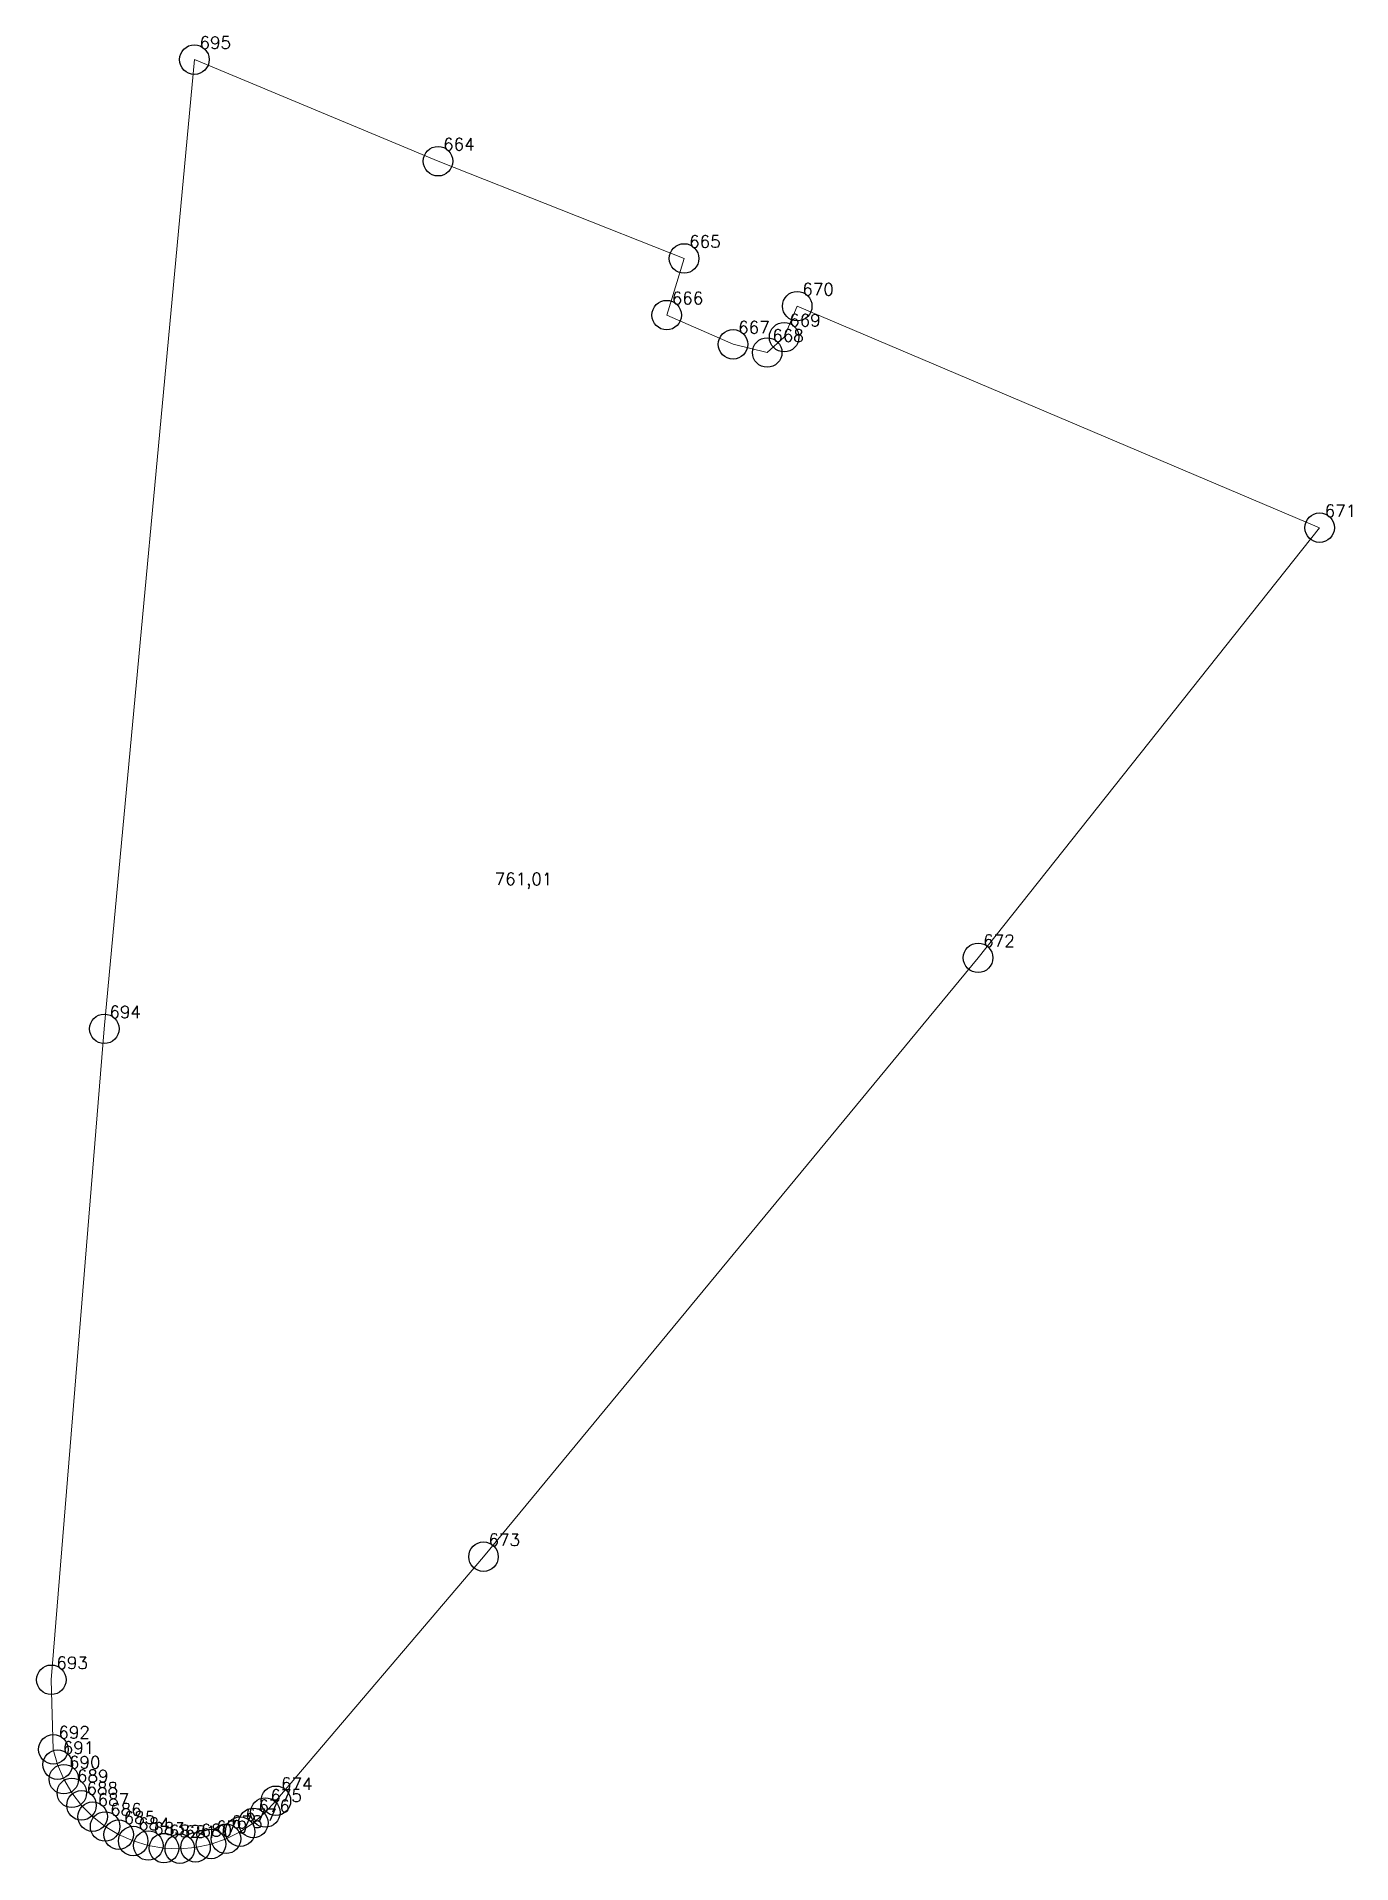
# Model space of a CAD drawing. Extents: x 1392715 to 1399949, y 356205 to 360837.
# Drawn here: x 1393078.47 to 1393111.89, y 357635.78 to 357682.21 of the extents above; entities that cross this region are included whole.
import ezdxf

# ---------------------------------------------------------------- set-up
doc = ezdxf.new("R2010")
doc.units = 0
doc.header["$PDMODE"] = 33
doc.header["$PDSIZE"] = 0.75
doc.layers.add('10 - ценные фрагменты благоустройства', color=7, linetype='Continuous')
doc.styles.get("Standard").update_dxf_attribs({"font": 'simplex.shx'})

msp = doc.modelspace()

# ---------------------------------------------------------------- texts
at = {"layer": '10 - ценные фрагменты благоустройства', "color": 7}
for s, p in [('695', (1393082.616, 357681.904)), ('664', (1393088.808, 357679.321)), ('665', (1393095.061, 357676.849)), ('666', (1393094.619, 357675.41)), ('670', (1393097.937, 357675.636)), ('667', (1393096.307, 357674.666)), ('668', (1393097.174, 357674.458)), ('669', (1393097.603, 357674.849)), ('671', (1393111.213, 357670.005)), ('761,01', (1393090.118, 357660.649)), ('672', (1393102.534, 357659.075)), ('694', (1393080.326, 357657.268)), ('673', (1393089.963, 357643.852)), ('693', (1393078.979, 357640.725)), ('692', (1393079.03, 357638.956)), ('691', (1393079.141, 357638.569)), ('690', (1393079.299, 357638.199)), ('689', (1393079.502, 357637.851)), ('688', (1393079.746, 357637.532)), ('687', (1393080.029, 357637.245)), ('675', (1393084.418, 357637.35)), ('674', (1393084.687, 357637.65)), ('686', (1393080.346, 357636.997)), ('685', (1393080.691, 357636.79)), ('677', (1393083.779, 357636.863)), ('676', (1393084.114, 357637.087)), ('684', (1393081.059, 357636.627)), ('683', (1393081.445, 357636.512)), ('682', (1393081.842, 357636.447)), ('681', (1393082.244, 357636.431)), ('680', (1393082.645, 357636.466)), ('679', (1393083.039, 357636.55)), ('678', (1393083.419, 357636.684))]:
    msp.add_text(s, height=0.3111, dxfattribs=at).set_placement(p)

# ---------------------------------------------------------------- linework, layer by layer
at = {"layer": '10 - ценные фрагменты благоустройства', "color": 7, "lineweight": 20}
msp.add_lwpolyline([(1393088.679, 357679.046), (1393094.932, 357676.575), (1393094.49, 357675.135), (1393096.177, 357674.392), (1393097.045, 357674.184), (1393097.474, 357674.574), (1393097.808, 357675.362), (1393111.084, 357669.731), (1393102.404, 357658.8), (1393089.834, 357643.578), (1393084.558, 357637.375), (1393084.289, 357637.076), (1393083.985, 357636.812), (1393083.65, 357636.589), (1393083.29, 357636.409), (1393082.91, 357636.276), (1393082.516, 357636.191), (1393082.115, 357636.157), (1393081.713, 357636.172), (1393081.316, 357636.238), (1393080.93, 357636.353), (1393080.562, 357636.515), (1393080.217, 357636.722), (1393079.9, 357636.971), (1393079.617, 357637.257), (1393079.372, 357637.577), (1393079.169, 357637.924), (1393079.011, 357638.294), (1393078.901, 357638.681), (1393078.85, 357640.45), (1393080.197, 357656.994), (1393082.487, 357681.629), (1393088.679, 357679.046)], close=True, dxfattribs=at)
at = {"layer": '10 - ценные фрагменты благоустройства'}
for p in [(1393082.487, 357681.629), (1393088.679, 357679.046), (1393094.932, 357676.575), (1393097.808, 357675.362), (1393094.49, 357675.135), (1393096.177, 357674.392), (1393097.474, 357674.574), (1393097.045, 357674.184), (1393111.084, 357669.731), (1393102.404, 357658.8), (1393080.197, 357656.994), (1393089.834, 357643.578), (1393078.85, 357640.45), (1393078.901, 357638.681), (1393079.011, 357638.294), (1393079.169, 357637.924), (1393079.372, 357637.577), (1393079.617, 357637.257), (1393084.558, 357637.375), (1393079.9, 357636.971), (1393080.217, 357636.722), (1393083.985, 357636.812), (1393084.289, 357637.076), (1393080.562, 357636.515), (1393080.93, 357636.353), (1393082.91, 357636.276), (1393083.29, 357636.409), (1393083.65, 357636.589), (1393081.316, 357636.238), (1393081.713, 357636.172), (1393082.115, 357636.157), (1393082.516, 357636.191)]:
    msp.add_point(p, dxfattribs=at)

msp.set_redraw_order([(e.dxf.handle, doc.entitydb.next_handle()) for e in msp.query("TEXT MTEXT ATTDEF DIMENSION ARC_DIMENSION")])  # texts and dimensions are drawn at this point

doc.saveas('drawing.dxf')
